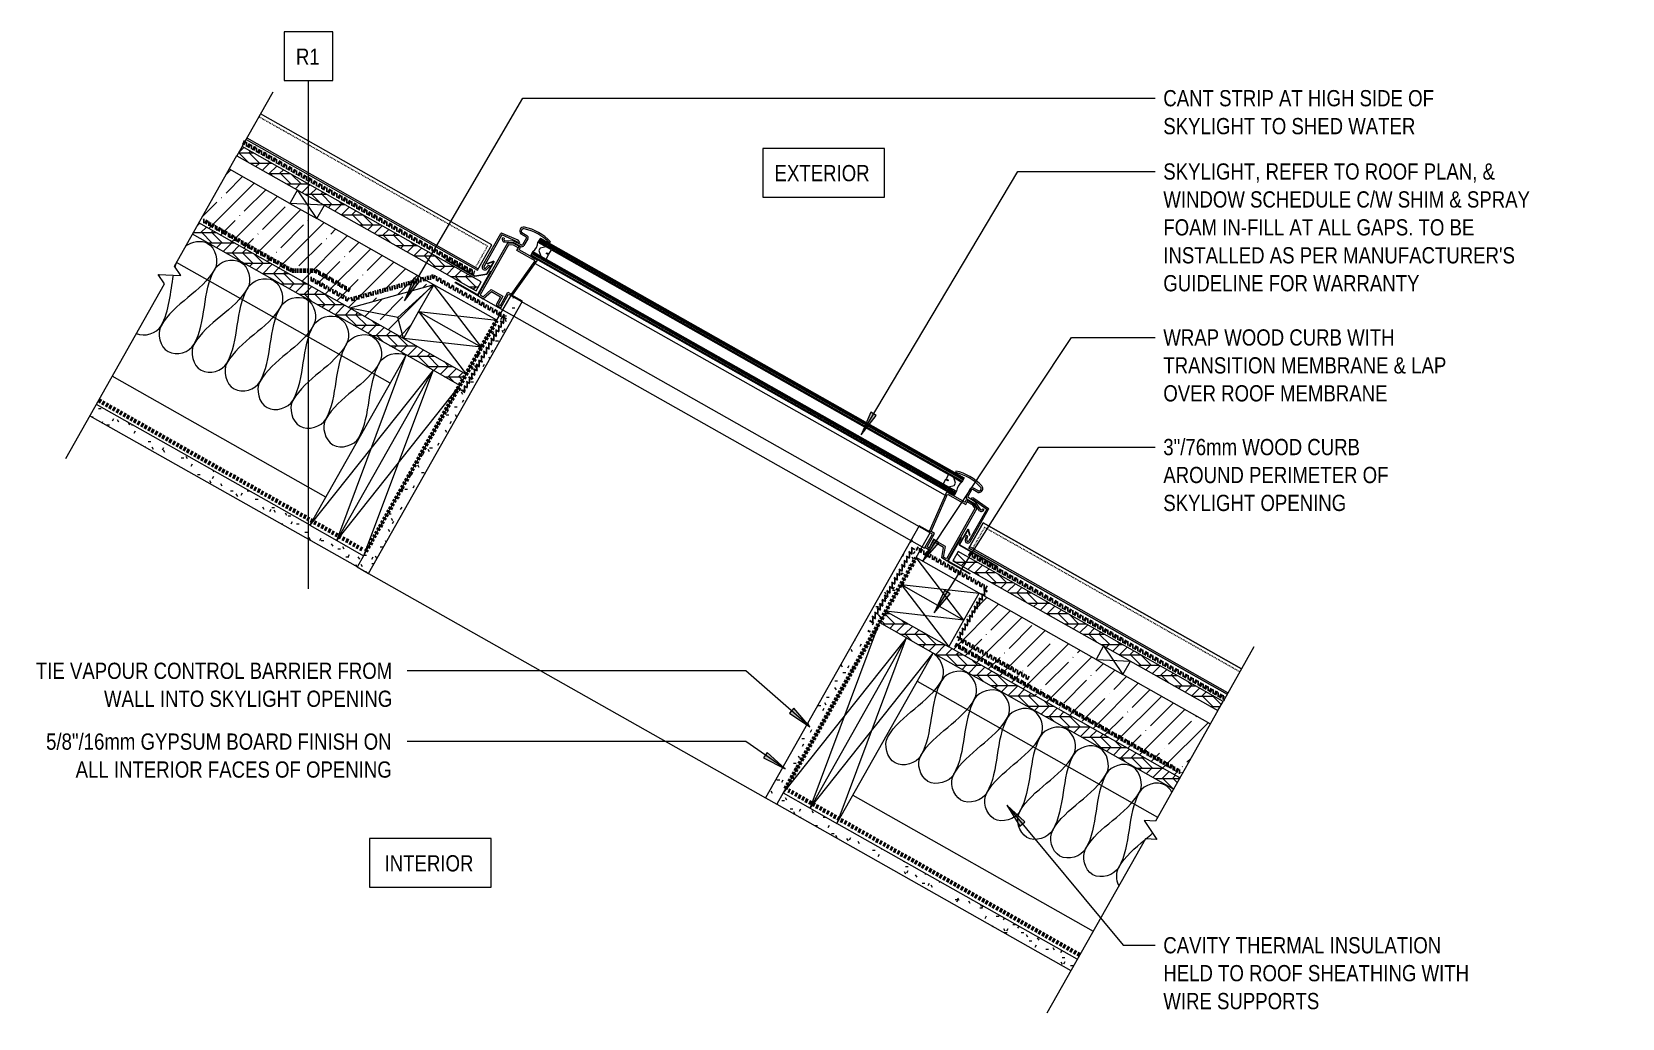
# Model space of a CAD drawing. Header units: millimetres. Extents: x 1380 to 25258, y -161 to 9352.
# Drawn here: x 11342 to 13301, y 3633 to 4848 of the extents above; entities that cross this region are included whole.
import ezdxf

# ---------------------------------------------------------------- set-up
doc = ezdxf.new("R2010")
doc.units = ezdxf.units.MM
for name, pattern in [('CMHC_Dash - Small', [2, 1, -1]), ('CMHC_Membrane001', [9, 3, -2, 0, -2, 0, -2]), ('CMHC_Membrane004', [6, 2, -2, 0, -2]), ('CMHC_Membrane006', [5, 3, -2]), ('CMHC_Membrane007', [7, 3, -2, 0, -2])]:
    doc.linetypes.add(name, pattern=pattern)
for name, color, linetype, lineweight in [('A-ANNO-NOTE', 7, 'Continuous', 9), ('A-DETL-GENF', 7, 'Continuous', 18), ('A-DETL-GENF-HDLN', 7, 'CMHC_Dash - Small', 18), ('G-ANNO-TEXT', 7, 'Continuous', 9)]:
    doc.layers.add(name, color=color, linetype=linetype, lineweight=lineweight)
doc.layers.add('A-DETL', color=9, linetype='Continuous', lineweight=18, true_color=0x808080)
doc.styles.add('Arial Narrow_1', font='ARIALN.TTF', dxfattribs={"height": 2})
doc.styles.add('Arial Narrow_2', font='ARIALN.TTF', dxfattribs={"height": 20})

msp = doc.modelspace()

# ---------------------------------------------------------------- texts
at = {"layer": 'A-ANNO-NOTE', "insert": (11667.2, 4827.3), "char_height": 20, "width": 36.076, "attachment_point": 1, "style": 'Arial Narrow_2', "bg_fill": 3, "box_fill_scale": 1.25, "bg_fill_color": 256, "bg_fill_true_color": 13158600, "bg_fill_transparency": 0}
msp.add_mtext('R1', dxfattribs=at)
at = {"layer": 'G-ANNO-TEXT', "char_height": 20, "attachment_point": 1, "style": 'Arial Narrow_2', "bg_fill": 3, "box_fill_scale": 1.25, "bg_fill_color": 256, "bg_fill_true_color": 13158600, "bg_fill_transparency": 0}
for s, insert, width in [('CANT STRIP AT HIGH SIDE OF ', (12735.9, 4776.2), 421.688), ('SKYLIGHT, REFER TO ROOF PLAN, & ', (12735.9, 4685.9), 515.485), ('WRAP WOOD CURB WITH ', (12735.9, 4481.5), 358.354), ('3"/76mm WOOD CURB ', (12735.9, 4346.5), 306.245), ('TIE VAPOUR CONTROL BARRIER FROM ', (11346.7, 4070.9), 541.941), ('5/8"/16mm GYPSUM BOARD FINISH ON ', (11359.3, 3983.7), 526.709), ('CAVITY THERMAL INSULATION ', (12735.9, 3732.9), 432.911)]:
    msp.add_mtext(s, dxfattribs=dict(at, insert=insert, width=width))

# ---------------------------------------------------------------- blocks, each defined once
blk = doc.blocks.new('CMHC-07_Insulation_ Semi-Rigid-Section - 76mm-8315117-SECTION - SKYLIGHT')
at = {"layer": 'A-DETL-GENF', "true_color": 0x808080}
h = blk.add_hatch(dxfattribs=at)
h.set_pattern_fill('FP_44', color=8, style=0, pattern_type=2)
h.set_pattern_definition([(254.487, (-236.055, 4951.66), (30.59334, -8.49176), []), (254.487, (-255.598, 4940.61), (30.59334, -8.49176), [39.688, -7.938, 0.33528, -7.602])])
h.paths.add_polyline_path([(165, 0), (89, -76), (378.4, -76), (378.4, 0), (200.9, 0)])
at = {"layer": 'A-DETL-GENF'}
for p, q in [((89, -76), (254.6, -76)), ((292.6, -76), (378.4, -76))]:
    blk.add_line(p, q, dxfattribs=at)
blk = doc.blocks.new('CMHC-07_Cant Strip-Section - 76mm-9389760-SECTION - SKYLIGHT')
at = {"layer": 'A-DETL-GENF', "true_color": 0x808080}
h = blk.add_hatch(dxfattribs=at)
h.set_pattern_fill('FP_45', color=8, style=0, pattern_type=2)
h.set_pattern_definition([(344.487, (-4951.66, -325.055), (8.49176, 30.59334), []), (344.487, (-4940.61, -344.598), (8.49176, 30.59334), [39.688, -7.938, 0.33528, -7.602])])
h.paths.add_polyline_path([(0, 0), (76, 0), (0, 76), (0, 65.4)])
at = {"layer": 'A-DETL-GENF'}
for p, q in [((76, 0), (0, 76)), ((19, 19), (0, 76)), ((0, 0), (19, 19)), ((19, 19), (76, 0))]:
    blk.add_line(p, q, dxfattribs=at)
blk = doc.blocks.new('CMHC-09_Gypsum Wallboard-Section - 16mm-9404517-SECTION - SKYLIGHT')
at = {"layer": 'A-DETL-GENF', "true_color": 0x808080}
h = blk.add_hatch(dxfattribs=at)
h.set_pattern_fill('FP_46', color=8, style=0, pattern_type=2)
h.set_pattern_definition([(299.487, (-4678.66, -236.055), (28.848016, -30.374778), [3.353, -27.127, 3.353, -27.127, -162.56]), (299.487, (-4678.66, -236.055), (28.848016, -30.374778), [-60.96, 3.353, -57.607, 3.353, -27.127, -71.12]), (299.487, (-4678.66, -236.055), (28.848016, -30.374778), [-152.4, 3.353, -16.967, 3.353, -47.447]), (59.487, (-4666.736, -246.821), (11.881322, 40.170504), [3.353, -27.127, 3.353, -27.127, -162.56]), (59.487, (-4666.736, -246.821), (11.881322, 40.170504), [-60.96, 3.353, -57.607, 3.353, -27.127, -71.12]), (59.487, (-4666.736, -246.821), (11.881322, 40.170504), [-152.4, 3.353, -16.967, 3.353, -47.447]), (179.487, (-4646.548, -241.241), (-40.729338, -9.795726), [3.353, -27.127, 3.353, -27.127, -162.56]), (179.487, (-4646.548, -241.241), (-40.729338, -9.795726), [-60.96, 3.353, -57.607, 3.353, -27.127, -71.12]), (179.487, (-4646.548, -241.241), (-40.729338, -9.795726), [-152.4, 3.353, -16.967, 3.353, -47.447])])
h.paths.add_polyline_path([(0, -16), (385, -16), (385, 0), (0, 0), (0, -9)])
at = {"layer": 'A-DETL-GENF'}
for p, q in [((0, 0), (0, -16)), ((385, 0), (349, 0)), ((385, -16), (385, 0)), ((0, -16), (385, -16))]:
    blk.add_line(p, q, dxfattribs=at)
blk = doc.blocks.new('CMHC-06_Wood Stud-Section - 19x38mm-6583815-SECTION - SKYLIGHT')
at = {"layer": 'A-DETL-GENF'}
for p, q in [((0, 19), (0, 0)), ((38, 19), (0, 0)), ((38, 0), (0, 19)), ((0, 0), (38, 0)), ((38, 0), (38, 19))]:
    blk.add_line(p, q, dxfattribs=at)
blk = doc.blocks.new('LGA-07_Standing Seam Roof-Side - Standard-8322195-SECTION - SKYLIGHT')
at = {"layer": 'A-DETL-GENF'}
for p, q in [((327.6, 0), (0, 0)), ((327.6, 0), (0, 0)), ((0, 0), (0, -36)), ((0, 0), (0, -36)), ((327.6, -2), (0, -2)), ((0, -36), (327.6, -36)), ((0, -36), (327.6, -36))]:
    blk.add_line(p, q, dxfattribs=at)
at = {"layer": 'A-DETL-GENF-HDLN'}
for q in [(4, -2), (327.6, -32)]:
    blk.add_line((4, -32), q, dxfattribs=at)
blk = doc.blocks.new('CMHC-06_Plywood-Section - 16mm-8319539-SECTION - SKYLIGHT')
at = {"layer": 'A-DETL-GENF', "true_color": 0x808080}
h = blk.add_hatch(dxfattribs=at)
h.set_pattern_fill('FP_47', color=8, style=0, pattern_type=2)
h.set_pattern_definition([(209.487, (-236.055, 4935.66), (6.24881, -11.050584), []), (164.487, (-236.055, 4935.66), (-11.050928, -6.249004), [17.953, -17.953]), (254.487, (-236.055, 4935.66), (-11.050928, -6.249004), [17.953, -17.953])])
h.paths.add_polyline_path([(0, 0), (0, -16), (378.4, -16), (378.4, 0), (28.3, 0)])
at = {"layer": 'A-DETL-GENF'}
for p, q in [((0, 0), (0, -16)), ((89, -16), (378.4, -16))]:
    blk.add_line(p, q, dxfattribs=at)
blk = doc.blocks.new('CMHC-06_Wood I Joist-Side - 241mm-8319540-SECTION - SKYLIGHT')
at = {"layer": 'A-DETL-GENF'}
for p, q in [((76, 201), (378.4, 201)), ((76, 40), (378.4, 40)), ((76, 0), (378.4, 0))]:
    blk.add_line(p, q, dxfattribs=at)
blk = doc.blocks.new('CMHC-09_Gypsum Wallboard-Section - 16mm-8319542-SECTION - SKYLIGHT')
at = {"layer": 'A-DETL-GENF', "true_color": 0x808080}
h = blk.add_hatch(dxfattribs=at)
h.set_pattern_fill('FP_48', color=8, style=0, pattern_type=2)
h.set_pattern_definition([(29.487, (686.925, -4694.66), (30.374778, 28.848016), [3.353, -27.127, 3.353, -27.127, -162.56]), (29.487, (686.925, -4694.66), (30.374778, 28.848016), [-60.96, 3.353, -57.607, 3.353, -27.127, -71.12]), (29.487, (686.925, -4694.66), (30.374778, 28.848016), [-152.4, 3.353, -16.967, 3.353, -47.447]), (149.487, (697.69, -4682.736), (-40.170504, 11.881322), [3.353, -27.127, 3.353, -27.127, -162.56]), (149.487, (697.69, -4682.736), (-40.170504, 11.881322), [-60.96, 3.353, -57.607, 3.353, -27.127, -71.12]), (149.487, (697.69, -4682.736), (-40.170504, 11.881322), [-152.4, 3.353, -16.967, 3.353, -47.447]), (269.487, (692.11, -4662.548), (9.795726, -40.729338), [3.353, -27.127, 3.353, -27.127, -162.56]), (269.487, (692.11, -4662.548), (9.795726, -40.729338), [-60.96, 3.353, -57.607, 3.353, -27.127, -71.12]), (269.487, (692.11, -4662.548), (9.795726, -40.729338), [-152.4, 3.353, -16.967, 3.353, -47.447])])
h.paths.add_polyline_path([(450.9, -16), (450.9, 0), (72.4, 0), (72.4, -16), (422.6, -16)])
at = {"layer": 'A-DETL-GENF'}
for p, q in [((374.9, 0), (72.4, 0)), ((450.9, -16), (450.9, 0)), ((72.4, -16), (450.9, -16))]:
    blk.add_line(p, q, dxfattribs=at)
blk = doc.blocks.new('CMHC-06_Wood Stud-Section - 38x241mm-8319533-SECTION - SKYLIGHT')
at = {"layer": 'A-DETL-GENF'}
for p, q in [((38, 241), (0, 241)), ((0, 241), (0, 0)), ((38, 241), (0, 0)), ((38, 0), (0, 241)), ((0, 0), (38, 0))]:
    blk.add_line(p, q, dxfattribs=at)
blk = doc.blocks.new('CMHC-06_Wood Stud-Section - 38x89mm-4152890-SECTION - SKYLIGHT')
at = {"layer": 'A-DETL-GENF'}
for p, q in [((38, 89), (0, 89)), ((0, 89), (0, 0)), ((38, 89), (0, 0)), ((38, 0), (0, 89)), ((0, 0), (38, 0))]:
    blk.add_line(p, q, dxfattribs=at)
blk = doc.blocks.new('CMHC-06_Wood Stud-Section - 38x89mm-6589902-SECTION - SKYLIGHT')
at = {"layer": 'A-DETL-GENF'}
for p, q in [((38, 0), (0, 0)), ((0, 0), (0, -89)), ((38, 0), (0, -89)), ((38, -89), (38, 0)), ((38, -89), (0, 0)), ((0, -89), (38, -89))]:
    blk.add_line(p, q, dxfattribs=at)
blk = doc.blocks.new('CMHC-06_Wood Stud-Section - 38x241mm-8319535-SECTION - SKYLIGHT')
at = {"layer": 'A-DETL-GENF'}
for p, q in [((38, 0), (0, 0)), ((0, 0), (0, -241)), ((38, 0), (0, -241)), ((38, -241), (38, 0)), ((38, -241), (0, 0)), ((0, -241), (38, -241))]:
    blk.add_line(p, q, dxfattribs=at)
blk = doc.blocks.new('CMHC-09_Gypsum Wallboard-Section - 16mm-9404518-SECTION - SKYLIGHT')
at = {"layer": 'A-DETL-GENF', "true_color": 0x808080}
h = blk.add_hatch(dxfattribs=at)
h.set_pattern_fill('FP_49', color=8, style=0, pattern_type=2)
h.set_pattern_definition([(299.487, (-4678.66, 357.769), (28.848016, -30.374778), [3.353, -27.127, 3.353, -27.127, -162.56]), (299.487, (-4678.66, 357.769), (28.848016, -30.374778), [-60.96, 3.353, -57.607, 3.353, -27.127, -71.12]), (299.487, (-4678.66, 357.769), (28.848016, -30.374778), [-152.4, 3.353, -16.967, 3.353, -47.447]), (59.487, (-4666.736, 347.004), (11.881322, 40.170504), [3.353, -27.127, 3.353, -27.127, -162.56]), (59.487, (-4666.736, 347.004), (11.881322, 40.170504), [-60.96, 3.353, -57.607, 3.353, -27.127, -71.12]), (59.487, (-4666.736, 347.004), (11.881322, 40.170504), [-152.4, 3.353, -16.967, 3.353, -47.447]), (179.487, (-4646.548, 352.584), (-40.729338, -9.795726), [3.353, -27.127, 3.353, -27.127, -162.56]), (179.487, (-4646.548, 352.584), (-40.729338, -9.795726), [-60.96, 3.353, -57.607, 3.353, -27.127, -71.12]), (179.487, (-4646.548, 352.584), (-40.729338, -9.795726), [-152.4, 3.353, -16.967, 3.353, -47.447])])
h.paths.add_polyline_path([(0, 0), (385, 0), (385, 16), (0, 16)])
at = {"layer": 'A-DETL-GENF'}
for p, q in [((385, 16), (0, 16)), ((0, 16), (0, 0)), ((349, 0), (385, 0)), ((385, 0), (385, 16))]:
    blk.add_line(p, q, dxfattribs=at)
blk = doc.blocks.new('CMHC-07_Insulation_ Semi-Rigid-Section - 76mm-8323440-SECTION - SKYLIGHT')
at = {"layer": 'A-DETL-GENF', "true_color": 0x808080}
h = blk.add_hatch(dxfattribs=at)
h.set_pattern_fill('FP_50', color=8, style=0, pattern_type=2)
h.set_pattern_definition([(74.487, (-357.77, -4951.66), (-30.59334, 8.49176), []), (74.487, (-338.227, -4940.61), (-30.59334, 8.49176), [39.688, -7.938, 0.33528, -7.602])])
h.paths.add_polyline_path([(416.3, 0), (416.3, 76), (89, 76), (89, 0), (381.5, 0)])
at = {"layer": 'A-DETL-GENF'}
for p, q in [((254.6, 76), (89, 76)), ((416.3, 76), (292.6, 76))]:
    blk.add_line(p, q, dxfattribs=at)
blk = doc.blocks.new('CMHC-06_Wood Stud-Section - 19x38mm-6584004-SECTION - SKYLIGHT')
at = {"layer": 'A-DETL-GENF'}
for p, q in [((38, 0), (0, 0)), ((0, 0), (0, -19)), ((38, 0), (0, -19)), ((38, -19), (38, 0)), ((38, -19), (0, 0))]:
    blk.add_line(p, q, dxfattribs=at)
blk = doc.blocks.new('LGA-07_Standing Seam Roof-Side - Standard-8323441-SECTION - SKYLIGHT')
at = {"layer": 'A-DETL-GENF'}
for p, q in [((365.4, 36), (0, 36)), ((0, 36), (0, 0)), ((0, 0), (0, 36)), ((0, 36), (365.4, 36)), ((365.4, 2), (0, 2)), ((0, 0), (365.4, 0)), ((365.4, 0), (0, 0))]:
    blk.add_line(p, q, dxfattribs=at)
at = {"layer": 'A-DETL-GENF-HDLN'}
for q in [(365.4, 32), (4, 2)]:
    blk.add_line((4, 32), q, dxfattribs=at)
blk = doc.blocks.new('CMHC-06_Plywood-Section - 16mm-8323442-SECTION - SKYLIGHT')
at = {"layer": 'A-DETL-GENF', "true_color": 0x808080}
h = blk.add_hatch(dxfattribs=at)
h.set_pattern_fill('FP_51', color=8, style=0, pattern_type=2)
h.set_pattern_definition([(29.487, (-357.769, -4935.66), (-6.24881, 11.050584), []), (344.487, (-357.769, -4935.66), (11.050928, 6.249004), [17.953, -17.953]), (74.487, (-357.769, -4935.66), (11.050928, 6.249004), [17.953, -17.953])])
h.paths.add_polyline_path([(416.3, 0), (416.3, 16), (0, 16), (0, 0), (390.6, 0)])
at = {"layer": 'A-DETL-GENF'}
for p, q in [((0, 16), (0, 0)), ((416.3, 16), (89, 16))]:
    blk.add_line(p, q, dxfattribs=at)
blk = doc.blocks.new('CMHC-06_Wood I Joist-Side - 241mm-8323443-SECTION - SKYLIGHT')
at = {"layer": 'A-DETL-GENF'}
for p, q in [((416.3, 0), (76, 0)), ((76, -40), (416.3, -40)), ((76, -201), (416.3, -201))]:
    blk.add_line(p, q, dxfattribs=at)
blk = doc.blocks.new('CMHC-09_Gypsum Wallboard-Section - 16mm-8323444-SECTION - SKYLIGHT')
at = {"layer": 'A-DETL-GENF', "true_color": 0x808080}
h = blk.add_hatch(dxfattribs=at)
h.set_pattern_fill('FP_52', color=8, style=0, pattern_type=2)
h.set_pattern_definition([(209.487, (808.639, 4694.66), (-30.374778, -28.848016), [3.353, -27.127, 3.353, -27.127, -162.56]), (209.487, (808.639, 4694.66), (-30.374778, -28.848016), [-60.96, 3.353, -57.607, 3.353, -27.127, -71.12]), (209.487, (808.639, 4694.66), (-30.374778, -28.848016), [-152.4, 3.353, -16.967, 3.353, -47.447]), (329.487, (797.873, 4682.736), (40.170504, -11.881322), [3.353, -27.127, 3.353, -27.127, -162.56]), (329.487, (797.873, 4682.736), (40.170504, -11.881322), [-60.96, 3.353, -57.607, 3.353, -27.127, -71.12]), (329.487, (797.873, 4682.736), (40.170504, -11.881322), [-152.4, 3.353, -16.967, 3.353, -47.447]), (89.487, (803.453, 4662.548), (-9.795726, 40.729338), [3.353, -27.127, 3.353, -27.127, -162.56]), (89.487, (803.453, 4662.548), (-9.795726, 40.729338), [-60.96, 3.353, -57.607, 3.353, -27.127, -71.12]), (89.487, (803.453, 4662.548), (-9.795726, 40.729338), [-152.4, 3.353, -16.967, 3.353, -47.447])])
h.paths.add_polyline_path([(34.6, 16), (34.6, 0), (450.9, 0), (450.9, 16), (68.6, 16)])
at = {"layer": 'A-DETL-GENF'}
for p, q in [((450.9, 16), (34.6, 16)), ((34.6, 0), (374.9, 0)), ((450.9, 0), (450.9, 16))]:
    blk.add_line(p, q, dxfattribs=at)
blk = doc.blocks.new('CMHC-06_Wood Stud-Section - 38x241mm-V16-SECTION - SKYLIGHT')
at = {"layer": 'A-DETL-GENF'}
for p, q in [((38, 0), (0, 0)), ((0, 0), (0, -241)), ((38, 0), (0, -241)), ((38, -241), (0, 0)), ((0, -241), (38, -241))]:
    blk.add_line(p, q, dxfattribs=at)
blk = doc.blocks.new('CMHC-06_Wood Stud-Section - 38x89mm-V17-SECTION - SKYLIGHT')
at = {"layer": 'A-DETL-GENF'}
for p, q in [((38, 0), (0, 0)), ((0, 0), (0, -89)), ((38, 0), (0, -89)), ((38, -89), (0, 0)), ((0, -89), (38, -89))]:
    blk.add_line(p, q, dxfattribs=at)
blk = doc.blocks.new('CMHC-06_Wood Stud-Section - 38x89mm-V18-SECTION - SKYLIGHT')
at = {"layer": 'A-DETL-GENF'}
for p, q in [((38, 89), (0, 89)), ((0, 89), (0, 0)), ((38, 89), (0, 0)), ((38, 0), (0, 89)), ((38, 0), (38, 89)), ((0, 0), (38, 0))]:
    blk.add_line(p, q, dxfattribs=at)
blk = doc.blocks.new('CMHC-06_Wood Stud-Section - 38x241mm-V19-SECTION - SKYLIGHT')
at = {"layer": 'A-DETL-GENF'}
for p, q in [((38, 241), (0, 241)), ((0, 241), (0, 0)), ((38, 241), (0, 0)), ((38, 0), (0, 241)), ((38, 0), (38, 241)), ((0, 0), (38, 0))]:
    blk.add_line(p, q, dxfattribs=at)
blk = doc.blocks.new('CMHC-01_Break Line - Typical-9405723-SECTION - SKYLIGHT')
at = {"layer": 'A-DETL-GENF'}
for p, q in [((6.3, 12.5), (-6.2, -12.5)), ((12.5, 0), (6.3, 12.5)), ((-12.5, 0), (-259.2, 0)), ((-6.2, -12.5), (-12.5, 0)), ((169, 0), (12.5, 0)), ((259.2, 0), (182, 0))]:
    blk.add_line(p, q, dxfattribs=at)
blk = doc.blocks.new('CMHC-01_Break Line - Typical-9404867-SECTION - SKYLIGHT')
at = {"layer": 'A-DETL-GENF'}
for p, q in [((-259.3, 0), (-12.5, 0)), ((-12.5, 0), (-6.2, 12.5)), ((-6.2, 12.5), (6.3, -12.5)), ((6.3, -12.5), (12.5, 0)), ((12.5, 0), (169, 0)), ((182, 0), (259.3, 0))]:
    blk.add_line(p, q, dxfattribs=at)
blk = doc.blocks.new('CMHC-06_Plywood-Section - 13mm-9404519-SECTION - SKYLIGHT')
at = {"layer": 'A-DETL-GENF', "true_color": 0x808080}
h = blk.add_hatch(dxfattribs=at)
h.set_pattern_fill('FP_53', color=8, style=0, pattern_type=2)
h.set_pattern_definition([(29.487, (614.496, -5046.66), (-6.24881, 11.050584), []), (344.487, (614.496, -5046.66), (11.050928, 6.249004), [17.953, -17.953]), (74.487, (614.496, -5046.66), (11.050928, 6.249004), [17.953, -17.953])])
h.paths.add_polyline_path([(338.5, 0), (338.5, 13), (0, 13), (0, 0)])
at = {"layer": 'A-DETL-GENF'}
for p, q in [((338.5, 13), (0, 13)), ((0, 13), (0, 0)), ((0, 0), (338.5, 0)), ((338.5, 0), (338.5, 13))]:
    blk.add_line(p, q, dxfattribs=at)
blk = doc.blocks.new('CMHC-06_Plywood-Section - 13mm-9404520-SECTION - SKYLIGHT')
at = {"layer": 'A-DETL-GENF', "true_color": 0x808080}
h = blk.add_hatch(dxfattribs=at)
h.set_pattern_fill('FP_54', color=8, style=0, pattern_type=2)
h.set_pattern_definition([(29.487, (-399.082, -5046.66), (-6.24881, 11.050584), []), (344.487, (-399.082, -5046.66), (11.050928, 6.249004), [17.953, -17.953]), (74.487, (-399.082, -5046.66), (11.050928, 6.249004), [17.953, -17.953])])
h.paths.add_polyline_path([(375, 0), (375, 13), (0, 13), (0, 0)])
at = {"layer": 'A-DETL-GENF'}
for p, q in [((375, 13), (0, 13)), ((0, 13), (0, 0)), ((0, 0), (375, 0)), ((375, 0), (375, 13))]:
    blk.add_line(p, q, dxfattribs=at)
blk = doc.blocks.new('CMHC-08_Skylight-Section - CMHC-08_Skylight-Section-8322172-SECTION - SKYLIGHT')
at = {"layer": 'A-DETL-GENF'}
for p, q in [((0, 99.6), (0, 93.6)), ((0, 99.6), (600, 99.6)), ((13.2, 101.8), (12.5, 99.9)), ((586.8, 101.8), (587.5, 99.9)), ((600, 99.6), (600, 93.6)), ((-45.1, 34.7), (-45.1, 80.7)), ((-22.5, 83.7), (-44.8, 81.4)), ((-22.6, 81.7), (-43.1, 79.6)), ((-43.1, 79.6), (-43.1, 34.7)), ((-37.2, 75.3), (-27, 80.4)), ((-36.2, 73.6), (-26.5, 78.4)), ((-27, 80.4), (-16.1, 80.7)), ((-16, 78.7), (-26.5, 78.4)), ((-25, 97), (-25, 96.3)), ((-23.4, 92.3), (-16.1, 92.3)), ((-23, 94.3), (-16.1, 94.3)), ((-20.6, 80.9), (-22.6, 81.7)), ((-19.9, 82.8), (-22.1, 83.7)), ((-19.9, 82.8), (-20.6, 80.9)), ((-15.1, 91.3), (-15.1, 81.7)), ((-13.1, 91.3), (-13.1, 81.7)), ((0, 93.6), (11.5, 93.6)), ((0, 80.6), (11.5, 80.6)), ((0, 80.6), (0, 74.6)), ((11.5, 93.6), (6, 88.7)), ((6, 88.7), (6, 85.4)), ((6, 85.4), (11.5, 80.6)), ((19, 93.6), (11.5, 93.6)), ((11.5, 80.6), (19, 80.6)), ((15.8, 86.6), (15.8, 87.6)), ((15.8, 87.6), (19, 87.6)), ((19, 86.6), (15.8, 86.6)), ((19, 93.6), (581, 93.6)), ((19, 87.6), (19, 93.6)), ((19, 80.6), (19, 86.6)), ((19, 80.6), (581, 80.6)), ((588.5, 93.6), (581, 93.6)), ((581, 93.6), (581, 87.6)), ((581, 87.6), (584.3, 87.6)), ((584.3, 86.6), (581, 86.6)), ((581, 86.6), (581, 80.6)), ((581, 80.6), (588.5, 80.6)), ((584.3, 87.6), (584.3, 86.6)), ((588.5, 93.6), (600, 93.6)), ((594, 88.7), (588.5, 93.6)), ((588.5, 80.6), (594, 85.4)), ((588.5, 80.6), (600, 80.6)), ((594, 85.4), (594, 88.7)), ((600, 80.6), (600, 74.6)), ((613.1, 91.3), (613.1, 81.7)), ((615.1, 91.3), (615.1, 81.7)), ((616, 78.7), (626.5, 78.4)), ((623, 94.3), (616.1, 94.3)), ((623.4, 92.3), (616.1, 92.3)), ((627, 80.4), (616.1, 80.7)), ((619.9, 82.8), (622.1, 83.7)), ((619.9, 82.8), (620.6, 80.9)), ((620.6, 80.9), (622.6, 81.7)), ((622.5, 83.7), (644.8, 81.4)), ((622.6, 81.7), (643.1, 79.6)), ((625, 97), (625, 96.3)), ((636.2, 73.6), (626.5, 78.4)), ((637.2, 75.3), (627, 80.4)), ((643.1, 79.6), (643.1, 34.7)), ((645.1, 34.7), (645.1, 80.7)), ((-38.9, 77.6), (-40.7, 76.7)), ((-39.7, 74.7), (-40.7, 76.7)), ((-38.9, 77.6), (-37.9, 75.5)), ((-25.2, 77.7), (-32.2, 74.4)), ((-32.2, 74.4), (-32.2, 33.5)), ((-24.7, 75.7), (-30.2, 73.1)), ((-30.2, 73.1), (-30.2, 2)), ((-15.7, 77.7), (-25.2, 77.7)), ((-17.7, 75.7), (-24.7, 75.7)), ((-17.7, 72.1), (-17.7, 77.7)), ((-10.2, 72.1), (-17.7, 72.1)), ((-15.7, 74.1), (-15.7, 77.7)), ((10.3, 74.1), (-15.7, 74.1)), ((8.1, 72.1), (-10.2, 72.1)), ((600, 74.6), (0, 74.6)), ((2.8, 22), (8.1, 72.1)), ((4.7, 21.3), (10.3, 74.1)), ((9.3, 70), (7.8, 70)), ((589.7, 74.1), (615.7, 74.1)), ((595.3, 21.3), (589.7, 74.1)), ((590.7, 70), (592.2, 70)), ((597.2, 22), (591.9, 72.1)), ((591.9, 72.1), (610.2, 72.1)), ((610.2, 72.1), (617.7, 72.1)), ((615.7, 74.1), (615.7, 77.7)), ((615.7, 77.7), (625.2, 77.7)), ((617.7, 72.1), (617.7, 77.7)), ((617.7, 75.7), (624.7, 75.7)), ((624.7, 75.7), (630.2, 73.1)), ((625.2, 77.7), (632.2, 74.4)), ((630.2, 73.1), (630.2, 2)), ((632.2, 74.4), (632.2, 33.5)), ((638.9, 77.6), (637.9, 75.5)), ((638.9, 77.6), (640.7, 76.7)), ((639.7, 74.7), (640.7, 76.7)), ((-40.5, 34.4), (-39.2, 39.2)), ((-39.2, 39.2), (-37.1, 39.2)), ((-37.1, 39.2), (-38.5, 33.9)), ((637.1, 39.2), (638.5, 33.9)), ((639.2, 39.2), (637.1, 39.2)), ((640.5, 34.4), (639.2, 39.2)), ((-32.2, 33.5), (-33, 33.5)), ((-33, 33.5), (-33, 1.8)), ((-32.2, 3), (-32.2, 33.5)), ((-32.2, 33.5), (-32.2, 0)), ((-2, 3), (-2, 22)), ((-2, 22), (2.8, 22)), ((0, 1), (0, 20)), ((0, 20), (3.3, 20)), ((600, 20), (596.7, 20)), ((602, 22), (597.2, 22)), ((600, 1), (600, 20)), ((602, 3), (602, 22)), ((632.2, 33.5), (633, 33.5)), ((632.2, 3), (632.2, 33.5)), ((632.2, 33.5), (632.2, 0)), ((633, 33.5), (633, 1.8)), ((-33.8, 0.8), (-64.3, 0.8)), ((-64.3, 0), (-64.3, 0.8)), ((-33.6, 0), (-64.3, 0)), ((-32.2, 0), (-24.4, 0)), ((-30.2, 2), (-25.8, 2)), ((-25.8, 2), (-21.4, 14.5)), ((-24.4, 0), (-20, 12.5)), ((-21.4, 14.5), (-5, 14.5)), ((-20, 12.5), (-7, 12.5)), ((-7, 12.5), (-7, 1)), ((-7, 1), (0, 1)), ((-5, 14.5), (-5, 3)), ((-5, 3), (-2, 3)), ((607, 1), (600, 1)), ((605, 3), (602, 3)), ((621.4, 14.5), (605, 14.5)), ((605, 14.5), (605, 3)), ((620, 12.5), (607, 12.5)), ((607, 12.5), (607, 1)), ((624.4, 0), (620, 12.5)), ((625.8, 2), (621.4, 14.5)), ((630.2, 2), (625.8, 2)), ((633.8, 0.8), (664.3, 0.8)), ((664.3, 0), (664.3, 0.8)), ((632.2, 0), (624.4, 0)), ((633.6, 0), (664.3, 0))]:
    blk.add_line(p, q, dxfattribs=at)
at = {"layer": 'A-DETL-GENF', "color": 8, "true_color": 0x808080}
for p, q in [((0, 98.1), (600, 98.1)), ((0, 96.6), (600, 96.6)), ((0, 95.1), (600, 95.1)), ((0, 79.1), (600, 79.1)), ((0, 77.6), (600, 77.6)), ((0, 76.1), (600, 76.1)), ((9.8, 69.4), (590.2, 69.4)), ((0, 20), (595.4, 20)), ((-24.4, 0), (600, 0))]:
    blk.add_line(p, q, dxfattribs=at)
at = {"layer": 'A-DETL-GENF'}
for centre, radius, start, end in [((-22.2, 97), 4.8, 108.6193, 255.2493), ((-22.2, 97), 2.8, 108.6193, 178.5802), ((-4.8, 45.4), 59.2, 72.3104, 108.6193), ((-4.8, 45.4), 57.2, 72.3104, 108.6193), ((604.8, 45.4), 59.2, 71.3807, 107.6896), ((604.8, 45.4), 57.2, 71.3807, 107.6896), ((622.2, 97), 2.8, 1.4198, 71.3807), ((622.2, 97), 4.8, 284.7507, 71.3807), ((-44.2, 80.7), 0.95, 134.2638, 180), ((-23, 96.3), 1.96, 180, 270), ((-22.4, 82.8), 0.95, 68.5994, 100.5994), ((-16.1, 91.3), 3, 0, 90), ((-16.1, 91.3), 1, 360, 90), ((-16.1, 81.7), 1, 271.4863, 0.0638), ((-16.1, 81.7), 3, 271.5192, 0.0369), ((-14.3, 87.1), 15.7, 335.5058, 24.4942), ((614.3, 87.1), 15.7, 155.5058, 204.4942), ((616.1, 91.3), 3, 90, 180), ((616.1, 81.7), 3, 179.9631, 268.4808), ((616.1, 91.3), 1, 90, 180), ((616.1, 81.7), 1, 179.9362, 268.5137), ((622.4, 82.8), 0.95, 79.4006, 111.4006), ((623, 96.3), 1.96, 270, 0), ((644.2, 80.7), 0.95, 0, 45.7362), ((-37.4, 75.9), 2.6, 206.5642, 296.5642), ((-37.4, 75.7), 0.474, 206.5642, 296.5642), ((5.1, 1859), 1784.9, 269.9234, 270.0957), ((9.3, 69.5), 0.5, 353.8723, 90), ((590.7, 69.5), 0.5, 90, 186.1277), ((594.9, 1859), 1784.9, 269.9043, 270.0766), ((637.4, 75.9), 2.6, 243.4358, 333.4358), ((637.4, 75.7), 0.474, 243.4358, 333.4358), ((-41.8, 34.7), 3.35, 180, 345), ((-41.8, 34.7), 1.35, 180, 345), ((3.3, 21.5), 1.5, 270, 354), ((596.7, 21.5), 1.5, 186, 270), ((641.8, 34.7), 3.35, 195, 360), ((641.8, 34.7), 1.35, 195, 360), ((-34, 1.8), 1, 281.4861, 0), ((-33.8, 1.6), 1.64, 275, 0), ((633.8, 1.6), 1.64, 180, 265), ((634, 1.8), 1, 180, 258.5139)]:
    blk.add_arc(centre, radius, start, end, dxfattribs=at)
blk = doc.blocks.new('CMHC_Note - Location Label - Exterior-5292430-SECTION - SKYLIGHT')
at = {"layer": 'A-ANNO-NOTE'}
for p, q in [((7.5, 3), (-7.5, 3)), ((-7.5, 3), (-7.5, -3)), ((-7.5, -3), (7.5, -3))]:
    blk.add_line(p, q, dxfattribs=at)
at = {"layer": 'A-ANNO-NOTE', "insert": (-6.05, 0.95), "char_height": 2, "width": 14.5105, "attachment_point": 1, "style": 'Arial Narrow_1', "bg_fill": 3, "box_fill_scale": 1.25, "bg_fill_color": 256, "bg_fill_true_color": 13158600, "bg_fill_transparency": 0}
blk.add_mtext('EXTERIOR', dxfattribs=at)
at = {"layer": 'A-ANNO-NOTE'}
blk.add_line((7.5, -3), (7.5, 3), dxfattribs=at)
blk = doc.blocks.new('CMHC_Note - Location Label - Interior-5292432-SECTION - SKYLIGHT')
at = {"layer": 'A-ANNO-NOTE'}
for p, q in [((-7.5, 3), (-7.5, -3)), ((7.5, 3), (-7.5, 3)), ((-7.5, -3), (7.5, -3))]:
    blk.add_line(p, q, dxfattribs=at)
at = {"layer": 'A-ANNO-NOTE', "insert": (-5.62, 0.95), "char_height": 2, "width": 13.4683, "attachment_point": 1, "style": 'Arial Narrow_1', "bg_fill": 3, "box_fill_scale": 1.25, "bg_fill_color": 256, "bg_fill_true_color": 13158600, "bg_fill_transparency": 0}
blk.add_mtext('INTERIOR', dxfattribs=at)
at = {"layer": 'A-ANNO-NOTE'}
blk.add_line((7.5, -3), (7.5, 3), dxfattribs=at)
blk = doc.blocks.new('CMHC_Tag - Assembly _Drafting_ - Roof Tag-8645245-SECTION - SKYLIGHT')
at = {"layer": 'A-ANNO-NOTE'}
for p, q in [((3, 3), (-3, 3)), ((-3, 3), (-3, -3)), ((3, -3), (3, 3)), ((-3, -3), (3, -3))]:
    blk.add_line(p, q, dxfattribs=at)

# ---------------------------------------------------------------- hatches: boundary and pattern name
at = {"layer": 'G-ANNO-TEXT'}
for points in [[(11800.8, 4516.6), (11819.4, 4540.5), (11812.5, 4544.5)], [(12363.5, 4351.6), (12382.2, 4375.4), (12375.4, 4379.4)], [(12439.4, 4195.9), (12459.3, 4218.7), (12452.8, 4223)], [(12453.7, 4132.4), (12473.1, 4155.6), (12466.4, 4159.8)], [(12300.5, 3992), (12280.5, 4014.7), (12275.3, 4008.7)], [(12270.1, 3940), (12247.7, 3960.3), (12243.2, 3953.8)], [(12543, 3895.3), (12559.2, 3869.7), (12565.2, 3874.8)]]:
    msp.add_hatch(color=256, dxfattribs=at).paths.add_polyline_path(points)

# ---------------------------------------------------------------- linework, layer by layer
at = {"layer": 'A-ANNO-NOTE'}
msp.add_line((11682.6, 4161.9), (11682.6, 4787.9), dxfattribs=at)
at = {"layer": 'A-DETL', "color": 5, "linetype": 'CMHC_Membrane007', "lineweight": 70, "true_color": 0x0000ff}
for p, q in [((11601.8, 4712.2), (11887, 4551)), ((12496.3, 4205.7), (12811.8, 4027.2))]:
    msp.add_line(p, q, dxfattribs=at)
at = {"layer": 'A-DETL', "color": 190, "linetype": 'CMHC_Membrane001', "lineweight": 70, "true_color": 0x8000ff}
for p, q in [((11662.2, 4553.8), (11550.2, 4617.2)), ((11662.2, 4553.8), (11690.9, 4553.8)), ((11690.9, 4553.8), (11734.4, 4529.2)), ((12479.4, 4093.4), (12759.6, 3934.9))]:
    msp.add_line(p, q, dxfattribs=at)
at = {"layer": 'A-DETL', "color": 7, "lineweight": 25}
for p, q in [((11887.5, 4547.1), (11851.3, 4567.6)), ((11902.5, 4549.5), (11887.5, 4547.1)), ((11911.6, 4565.5), (11902.2, 4562.1)), ((11911.6, 4565.5), (11902.5, 4549.5)), ((12495.4, 4235.3), (12484.5, 4216.1)), ((12495.4, 4235.3), (12497.4, 4227.6)), ((12484.5, 4216.1), (12532.1, 4189.1))]:
    msp.add_line(p, q, dxfattribs=at)
at = {"layer": 'A-DETL', "color": 30, "linetype": 'CMHC_Membrane004', "lineweight": 70, "true_color": 0xff8000}
for p, q in [((11836.7, 4546.6), (11732, 4517.6)), ((11836.7, 4546.6), (11925.1, 4496.6)), ((11732, 4517.6), (11684.1, 4544.6)), ((11873, 4404.4), (11925.1, 4496.6)), ((12376, 4120.3), (12428.7, 4213.4)), ((12518.5, 4162.6), (12428.7, 4213.4)), ((12483.6, 4100.7), (12518.5, 4162.6)), ((12483.6, 4100.7), (12572, 4050.7))]:
    msp.add_line(p, q, dxfattribs=at)
at = {"layer": 'A-DETL', "color": 96, "linetype": 'CMHC_Membrane006', "lineweight": 70, "true_color": 0x008000}
for p, q in [((11753.6, 4207.9), (11914.5, 4492.6)), ((11424.1, 4394.2), (11749.9, 4210)), ((12270.5, 3915.7), (12431.4, 4200.3)), ((12632.9, 3710.7), (12274.2, 3913.6))]:
    msp.add_line(p, q, dxfattribs=at)
at = {"layer": 'A-DETL'}
for points, knots in [([(11531.6, 4584.2), (11538.9, 4589.8), (11565.3, 4594.4), (11572.5, 4565.2), (11567.1, 4555.6)], [0.31612, 0.31612, 0.31612, 0.31612, 1.414214, 2.828427, 2.828427, 2.828427, 2.828427]), ([(12746.3, 3911.5), (12744.4, 3915.1), (12733.5, 3927.5), (12711.9, 3920.9), (12706.5, 3911.3)], [0.942809, 0.942809, 0.942809, 0.942809, 1.414214, 2.828427, 2.828427, 2.828427, 2.828427])]:
    msp.add_open_spline(points, degree=3, knots=knots, dxfattribs=at)
for points in [[(11567.1, 4555.6), (11572.5, 4565.2), (11605, 4575.1), (11613.2, 4542.2), (11607.8, 4532.6)], [(11499.7, 4548.9), (11499.2, 4548.5), (11498.7, 4548.1), (11498.2, 4547.7)], [(11567.1, 4555.6), (11551.3, 4527.7), (11516.7, 4513.7), (11500.9, 4485.8)], [(11500.9, 4485.8), (11511.4, 4504.4), (11512.3, 4526.9), (11516.3, 4548.1)], [(11518.4, 4557.6), (11519, 4560), (11519.7, 4562.4), (11520.5, 4564.8)], [(11541.5, 4462.9), (11557.3, 4490.8), (11551.3, 4527.7), (11567.1, 4555.6)], [(11607.8, 4532.6), (11613.2, 4542.2), (11645.6, 4552.2), (11653.8, 4519.2), (11648.4, 4509.6)], [(11607.8, 4532.6), (11592, 4504.7), (11557.3, 4490.8), (11541.5, 4462.9)], [(11582.1, 4439.9), (11597.9, 4467.8), (11592, 4504.7), (11607.8, 4532.6)], [(11648.4, 4509.6), (11632.6, 4481.7), (11597.9, 4467.8), (11582.1, 4439.9)], [(11622.7, 4416.9), (11638.5, 4444.8), (11632.6, 4481.7), (11648.4, 4509.6)], [(11648.4, 4509.6), (11653.8, 4519.2), (11686.2, 4529.2), (11694.4, 4496.2), (11689, 4486.7)], [(11689, 4486.7), (11694.4, 4496.2), (11726.9, 4506.2), (11735, 4473.3), (11729.6, 4463.7)], [(11470.5, 4476.3), (11480.7, 4471.7), (11495.7, 4476.7), (11500.9, 4485.8)], [(11500.9, 4485.8), (11495.5, 4476.3), (11503.6, 4443.3), (11536.1, 4453.3), (11541.5, 4462.9)], [(11689, 4486.7), (11673.2, 4458.8), (11638.5, 4444.8), (11622.7, 4416.9)], [(11663.4, 4393.9), (11679.2, 4421.9), (11673.2, 4458.8), (11689, 4486.7)], [(11729.6, 4463.7), (11735, 4473.3), (11767.5, 4483.3), (11775.7, 4450.3), (11770.2, 4440.7)], [(11541.5, 4462.9), (11536.1, 4453.3), (11544.3, 4420.3), (11576.7, 4430.3), (11582.1, 4439.9)], [(11729.6, 4463.7), (11713.8, 4435.8), (11679.2, 4421.9), (11663.4, 4393.9)], [(11704, 4371), (11719.8, 4398.9), (11713.8, 4435.8), (11729.6, 4463.7)], [(11770.2, 4440.7), (11775.7, 4450.3), (11792.5, 4455), (11802, 4449.6)], [(11582.1, 4439.9), (11576.7, 4430.3), (11584.9, 4397.4), (11617.3, 4407.3), (11622.7, 4416.9)], [(11770.2, 4440.7), (11754.5, 4412.8), (11719.8, 4398.9), (11704, 4371)], [(11744.6, 4348), (11760.4, 4375.9), (11754.5, 4412.8), (11770.2, 4440.7)], [(11622.7, 4416.9), (11617.3, 4407.3), (11625.5, 4374.4), (11658, 4384.4), (11663.4, 4393.9)], [(11663.4, 4393.9), (11658, 4384.4), (11666.1, 4351.4), (11698.6, 4361.4), (11704, 4371)], [(11704, 4371), (11698.6, 4361.4), (11706.7, 4328.4), (11739.2, 4338.4), (11744.6, 4348)], [(12462.8, 4049.1), (12468.2, 4058.7), (12463.5, 4075.5), (12453.9, 4080.9)], [(12503.4, 4026.2), (12508.8, 4035.7), (12500.6, 4068.7), (12468.2, 4058.7), (12462.8, 4049.1)], [(12396.5, 3979.4), (12412.3, 4007.3), (12447, 4021.2), (12462.8, 4049.1)], [(12462.8, 4049.1), (12447, 4021.2), (12452.9, 3984.3), (12437.1, 3956.4)], [(12544, 4003.2), (12549.4, 4012.8), (12541.2, 4045.7), (12508.8, 4035.7), (12503.4, 4026.2)], [(12437.1, 3956.4), (12452.9, 3984.3), (12487.6, 3998.2), (12503.4, 4026.2)], [(12503.4, 4026.2), (12487.6, 3998.2), (12493.5, 3961.3), (12477.7, 3933.4)], [(12584.6, 3980.2), (12590, 3989.8), (12581.9, 4022.8), (12549.4, 4012.8), (12544, 4003.2)], [(12477.7, 3933.4), (12493.5, 3961.3), (12528.2, 3975.3), (12544, 4003.2)], [(12544, 4003.2), (12528.2, 3975.3), (12534.2, 3938.4), (12518.4, 3910.5)], [(12437.1, 3956.4), (12431.7, 3946.8), (12399.3, 3936.8), (12391.1, 3969.8), (12396.5, 3979.4)], [(12518.4, 3910.5), (12534.2, 3938.4), (12568.8, 3952.3), (12584.6, 3980.2)], [(12584.6, 3980.2), (12568.8, 3952.3), (12574.8, 3915.4), (12559, 3887.5)], [(12625.2, 3957.3), (12630.7, 3966.8), (12622.5, 3999.8), (12590, 3989.8), (12584.6, 3980.2)], [(12665.9, 3934.3), (12671.3, 3943.9), (12663.1, 3976.8), (12630.7, 3966.8), (12625.2, 3957.3)], [(12477.7, 3933.4), (12472.3, 3923.9), (12439.9, 3913.9), (12431.7, 3946.8), (12437.1, 3956.4)], [(12559, 3887.5), (12574.8, 3915.4), (12609.5, 3929.3), (12625.2, 3957.3)], [(12625.2, 3957.3), (12609.5, 3929.3), (12615.4, 3892.4), (12599.6, 3864.5)], [(12706.5, 3911.3), (12711.9, 3920.9), (12703.7, 3953.8), (12671.3, 3943.9), (12665.9, 3934.3)], [(12518.4, 3910.5), (12513, 3900.9), (12480.5, 3890.9), (12472.3, 3923.9), (12477.7, 3933.4)], [(12599.6, 3864.5), (12615.4, 3892.4), (12650.1, 3906.4), (12665.9, 3934.3)], [(12665.9, 3934.3), (12650.1, 3906.4), (12656, 3869.5), (12640.2, 3841.6)], [(12559, 3887.5), (12553.6, 3877.9), (12521.1, 3867.9), (12513, 3900.9), (12518.4, 3910.5)], [(12640.2, 3841.6), (12656, 3869.5), (12690.7, 3883.4), (12706.5, 3911.3)], [(12706.5, 3911.3), (12690.7, 3883.4), (12696.6, 3846.5), (12680.9, 3818.6)], [(12599.6, 3864.5), (12594.2, 3854.9), (12561.7, 3845), (12553.6, 3877.9), (12559, 3887.5)], [(12640.2, 3841.6), (12634.8, 3832), (12602.4, 3822), (12594.2, 3854.9), (12599.6, 3864.5)], [(12714.5, 3853.9), (12717.3, 3856.2), (12720, 3858.5), (12722.7, 3860.8)], [(12680.9, 3818.6), (12675.4, 3809), (12643, 3799), (12634.8, 3832), (12640.2, 3841.6)], [(12680.9, 3818.6), (12688.6, 3832.2), (12700.8, 3842.6), (12713.2, 3852.8)], [(12681.2, 3796.4), (12677.8, 3803.5), (12677.4, 3812.5), (12680.9, 3818.6)]]:
    msp.add_open_spline(points, degree=3, dxfattribs=at)
at = {"layer": 'G-ANNO-TEXT'}
for p, q in [((11800.8, 4516.6), (11946.6, 4766.2)), ((11812.5, 4544.5), (11800.8, 4516.6)), ((11800.8, 4516.6), (11819.4, 4540.5)), ((11819.4, 4540.5), (11812.5, 4544.5)), ((12439.4, 4195.9), (12622.9, 4471.5)), ((12375.4, 4379.4), (12363.5, 4351.6)), ((12363.5, 4351.6), (12382.2, 4375.4)), ((12382.2, 4375.4), (12375.4, 4379.4)), ((12453.7, 4132.4), (12582.5, 4336.5)), ((12452.8, 4223), (12439.4, 4195.9)), ((12439.4, 4195.9), (12459.3, 4218.7)), ((12459.3, 4218.7), (12452.8, 4223)), ((12466.4, 4159.8), (12453.7, 4132.4)), ((12453.7, 4132.4), (12473.1, 4155.6)), ((12473.1, 4155.6), (12466.4, 4159.8)), ((12300.5, 3992), (12221.3, 4060.9)), ((12280.5, 4014.7), (12275.3, 4008.7)), ((12275.3, 4008.7), (12300.5, 3992)), ((12300.5, 3992), (12280.5, 4014.7)), ((12270.1, 3940), (12221.3, 3973.7)), ((12247.7, 3960.3), (12243.2, 3953.8)), ((12270.1, 3940), (12247.7, 3960.3)), ((12243.2, 3953.8), (12270.1, 3940)), ((12543, 3895.3), (12559.2, 3869.7)), ((12565.2, 3874.8), (12543, 3895.3)), ((12543, 3895.3), (12686.3, 3722.9)), ((12559.2, 3869.7), (12565.2, 3874.8))]:
    msp.add_line(p, q, dxfattribs=at)

# ---------------------------------------------------------------- block references
at = {"layer": 'A-ANNO-NOTE', "xscale": 10, "yscale": 10, "zscale": 10}
for name, p in [('CMHC_Note - Location Label - Exterior-5292430-SECTION - SKYLIGHT', (12317.4, 4674.4)), ('CMHC_Note - Location Label - Interior-5292432-SECTION - SKYLIGHT', (11832.6, 3824.3))]:
    msp.add_blockref(name, p, dxfattribs=at)
at = {"layer": 'A-DETL-GENF'}
for name, p, rotation in [('CMHC-01_Break Line - Typical-9404867-SECTION - SKYLIGHT', (11511.3, 4548.3), 60.51293675948792), ('LGA-07_Standing Seam Roof-Side - Standard-8322195-SECTION - SKYLIGHT', (11890.9, 4554.2), 150.512936759488), ('CMHC-06_Plywood-Section - 13mm-9404519-SECTION - SKYLIGHT', (11594.5, 4695.4), 330.5129367594879), ('CMHC-07_Insulation_ Semi-Rigid-Section - 76mm-8315117-SECTION - SKYLIGHT', (11877.1, 4426.4), 150.5129367594878), ('CMHC-06_Wood Stud-Section - 19x38mm-6583815-SECTION - SKYLIGHT', (11659.8, 4636.6), 330.5129367594882), ('CMHC-08_Skylight-Section - CMHC-08_Skylight-Section-8322172-SECTION - SKYLIGHT', (11919.3, 4507.2), 330.512936759488), ('CMHC-06_Plywood-Section - 16mm-8319539-SECTION - SKYLIGHT', (11869.2, 4412.5), 150.5129367594874), ('CMHC-06_Wood I Joist-Side - 241mm-8319540-SECTION - SKYLIGHT', (11869.2, 4412.5), 150.5129367594881), ('CMHC-07_Cant Strip-Section - 76mm-9389760-SECTION - SKYLIGHT', (11799.7, 4470.3), 60.51293675948789), ('CMHC-06_Wood Stud-Section - 38x89mm-6589902-SECTION - SKYLIGHT', (11914.5, 4492.6), 240.5129367594872), ('CMHC-09_Gypsum Wallboard-Section - 16mm-9404517-SECTION - SKYLIGHT', (11742.7, 4188.8), 60.51293675948792), ('CMHC-06_Wood Stud-Section - 38x89mm-4152890-SECTION - SKYLIGHT', (11877.1, 4426.4), 60.51293675948752), ('CMHC-06_Wood Stud-Section - 38x241mm-8319535-SECTION - SKYLIGHT', (11803.1, 4449.9), 330.5129367594878), ('CMHC-06_Wood Stud-Section - 38x241mm-8319533-SECTION - SKYLIGHT', (11869.2, 4412.5), 150.5129367594881), ('CMHC-09_Gypsum Wallboard-Section - 16mm-8319542-SECTION - SKYLIGHT', (11358.2, 4424.7), 330.5129367594881), ('CMHC-09_Gypsum Wallboard-Section - 16mm-9404518-SECTION - SKYLIGHT', (12259.6, 3896.5), 60.51293675948772), ('CMHC-06_Wood Stud-Section - 38x89mm-V18-SECTION - SKYLIGHT', (12431.4, 4200.3), 240.5129367594884), ('CMHC-06_Plywood-Section - 13mm-9404520-SECTION - SKYLIGHT', (12476.7, 4196.5), 330.5129367594876), ('CMHC-06_Wood Stud-Section - 38x89mm-V17-SECTION - SKYLIGHT', (12394, 4134.2), 60.51293675948815), ('CMHC-07_Insulation_ Semi-Rigid-Section - 76mm-8323440-SECTION - SKYLIGHT', (12394, 4134.2), 330.5129367594878), ('CMHC-06_Wood Stud-Section - 38x241mm-V16-SECTION - SKYLIGHT', (12386.2, 4120.2), 330.5129367594876), ('CMHC-06_Plywood-Section - 16mm-8323442-SECTION - SKYLIGHT', (12386.2, 4120.2), 330.5129367594882), ('CMHC-06_Wood Stud-Section - 38x241mm-V19-SECTION - SKYLIGHT', (12452.3, 4082.8), 150.5129367594878), ('CMHC-06_Wood Stud-Section - 19x38mm-6584004-SECTION - SKYLIGHT', (12686.1, 4056.3), 150.5129367594875), ('CMHC-09_Gypsum Wallboard-Section - 16mm-8323444-SECTION - SKYLIGHT', (12660, 3688.5), 150.5129367594876)]:
    msp.add_blockref(name, p, dxfattribs=dict(at, rotation=rotation))

msp.set_redraw_order([(e.dxf.handle, doc.entitydb.next_handle()) for e in msp.query("TEXT MTEXT ATTDEF DIMENSION ARC_DIMENSION")])  # texts and dimensions are drawn at this point

# ---------------------------------------------------------------- next in the draw order: linework, layer by layer
at = {"layer": 'G-ANNO-TEXT'}
for p, q in [((11946.6, 4766.2), (12725.9, 4766.2)), ((12363.5, 4351.6), (12556.5, 4675.9)), ((12556.5, 4675.9), (12725.9, 4675.9)), ((12622.9, 4471.5), (12725.9, 4471.5)), ((12582.5, 4336.5), (12725.9, 4336.5)), ((12221.3, 4060.9), (11804.1, 4060.9)), ((12221.3, 3973.7), (11804.1, 3973.7)), ((12686.3, 3722.9), (12725.9, 3722.9))]:
    msp.add_line(p, q, dxfattribs=at)

# ---------------------------------------------------------------- next in the draw order: block references
at = {"layer": 'A-ANNO-NOTE', "xscale": 10, "yscale": 10, "zscale": 10}
msp.add_blockref('CMHC_Tag - Assembly _Drafting_ - Roof Tag-8645245-SECTION - SKYLIGHT', (11682.6, 4817.9), dxfattribs=at)
at = {"layer": 'A-DETL-GENF', "rotation": 330.5129367594876}
msp.add_blockref('CMHC-06_Wood I Joist-Side - 241mm-8323443-SECTION - SKYLIGHT', (12386.2, 4120.2), dxfattribs=at)

# ---------------------------------------------------------------- next in the draw order: texts
at = {"layer": 'G-ANNO-TEXT', "char_height": 20, "attachment_point": 1, "style": 'Arial Narrow_2', "bg_fill": 3, "box_fill_scale": 1.25, "bg_fill_color": 256, "bg_fill_true_color": 13158600, "bg_fill_transparency": 0}
for s, insert, width in [('SKYLIGHT TO SHED WATER', (12735.9, 4741.8), 385.612), ('WINDOW SCHEDULE C/W SHIM & SPRAY ', (12735.9, 4651.5), 560.38), ('TRANSITION MEMBRANE & LAP ', (12735.9, 4447.1), 440.928), ('AROUND PERIMETER OF ', (12735.9, 4312.1), 350.337), ('WALL INTO SKYLIGHT OPENING', (11430.7, 4036.5), 440.126), ('ALL INTERIOR FACES OF OPENING', (11395.7, 3949.3), 482.616), ('HELD TO ROOF SHEATHING WITH ', (12735.9, 3698.5), 472.996)]:
    msp.add_mtext(s, dxfattribs=dict(at, insert=insert, width=width))

# ---------------------------------------------------------------- next in the draw order: linework, layer by layer
at = {"layer": 'A-DETL'}
msp.add_line((11756.7, 4180.9), (12245.7, 3904.4), dxfattribs=at)

# ---------------------------------------------------------------- next in the draw order: texts
at = {"layer": 'G-ANNO-TEXT', "char_height": 20, "attachment_point": 1, "style": 'Arial Narrow_2', "bg_fill": 3, "box_fill_scale": 1.25, "bg_fill_color": 256, "bg_fill_true_color": 13158600, "bg_fill_transparency": 0}
for s, insert, width in [('FOAM IN-FILL AT ALL GAPS. TO BE ', (12735.9, 4617.1), 486.624), ('OVER ROOF MEMBRANE ', (12735.9, 4412.7), 348.734), ('SKYLIGHT OPENING', (12735.9, 4277.7), 278.987), ('WIRE SUPPORTS', (12735.9, 3664.1), 238.101)]:
    msp.add_mtext(s, dxfattribs=dict(at, insert=insert, width=width))

# ---------------------------------------------------------------- next in the draw order: block references
at = {"layer": 'A-DETL-GENF'}
for name, p, rotation in [('LGA-07_Standing Seam Roof-Side - Standard-8323441-SECTION - SKYLIGHT', (12496.4, 4211.8), 330.5129367594876), ('CMHC-01_Break Line - Typical-9405723-SECTION - SKYLIGHT', (12720, 3864.8), 60.5129367594876)]:
    msp.add_blockref(name, p, dxfattribs=dict(at, rotation=rotation))

# ---------------------------------------------------------------- next in the draw order: texts
at = {"layer": 'G-ANNO-TEXT', "insert": (12735.9, 4582.7), "char_height": 20, "width": 545.949, "attachment_point": 1, "style": 'Arial Narrow_2', "bg_fill": 3, "box_fill_scale": 1.25, "bg_fill_color": 256, "bg_fill_true_color": 13158600, "bg_fill_transparency": 0}
msp.add_mtext("INSTALLED AS PER MANUFACTURER'S ", dxfattribs=at)

# ---------------------------------------------------------------- next in the draw order: texts
at = {"layer": 'G-ANNO-TEXT', "insert": (12735.9, 4548.3), "char_height": 20, "width": 389.62, "attachment_point": 1, "style": 'Arial Narrow_2', "bg_fill": 3, "box_fill_scale": 1.25, "bg_fill_color": 256, "bg_fill_true_color": 13158600, "bg_fill_transparency": 0}
msp.add_mtext('GUIDELINE FOR WARRANTY', dxfattribs=at)

doc.saveas('drawing.dxf')
